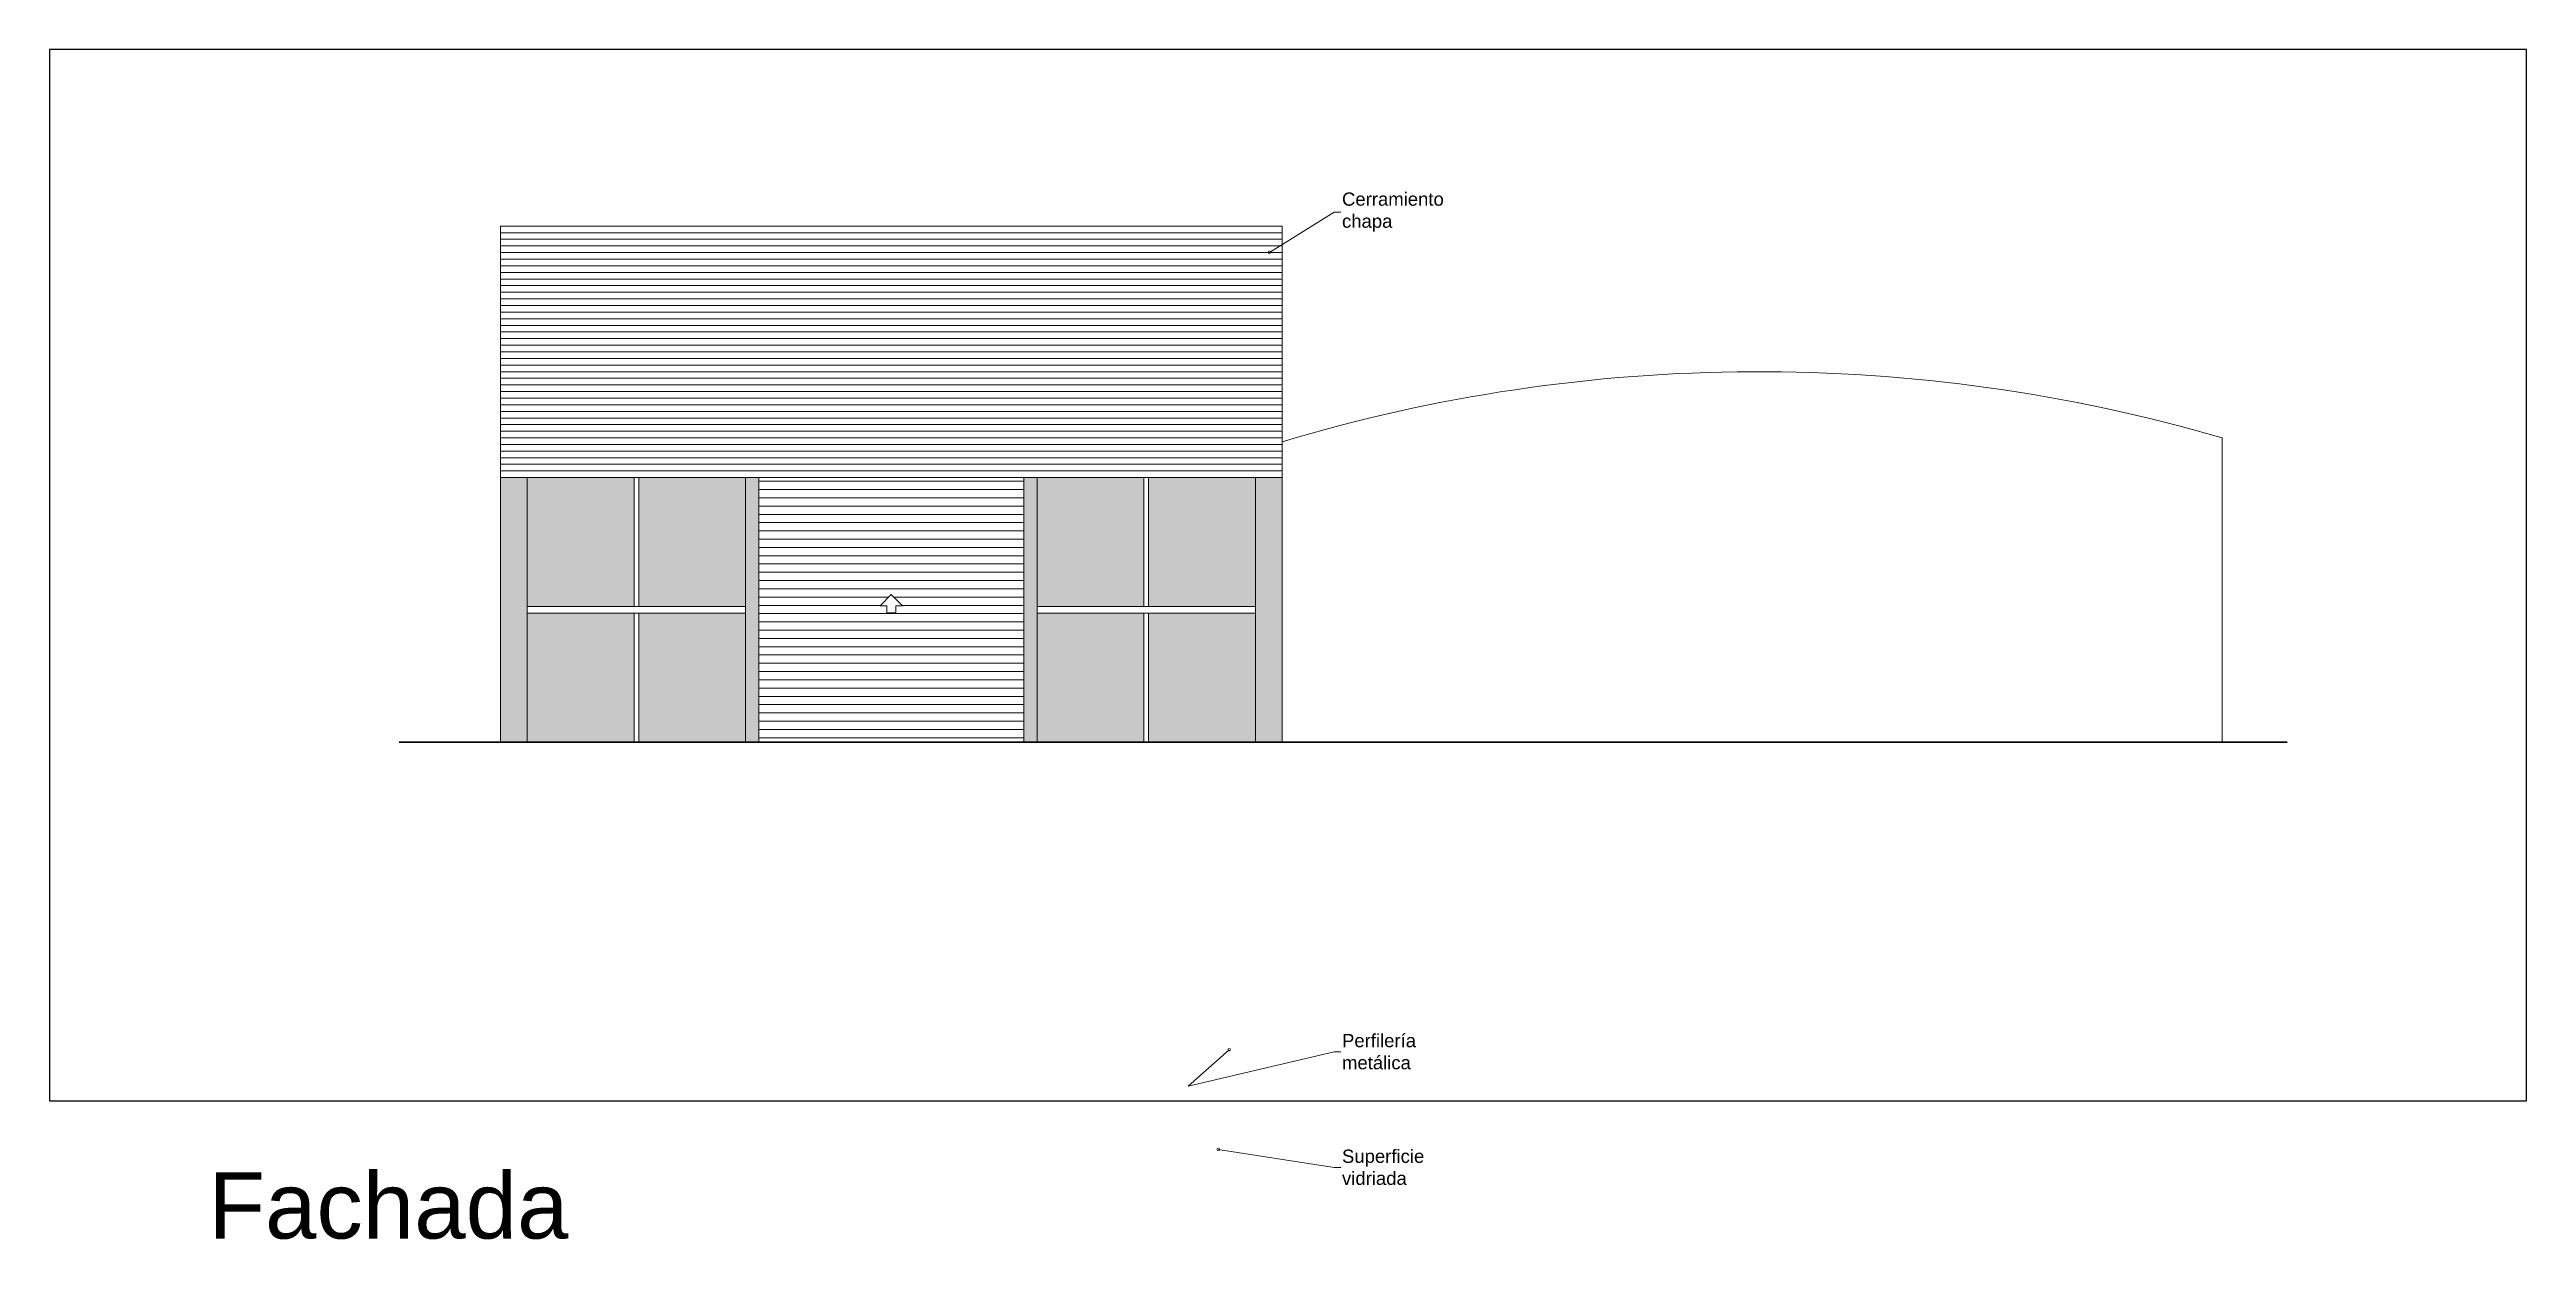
# Model space of a CAD drawing. Header units: millimetres. Extents: x 265 to 853, y -178 to 32.
# Drawn here: x 745.4 to 782.81, y -150.58 to -132.6 of the extents above; entities that cross this region are included whole.
import ezdxf
from ezdxf import colors
from ezdxf.entities.mleader import LeaderData, LeaderLine
from ezdxf.math import Vec2, Vec3

# ---------------------------------------------------------------- set-up
doc = ezdxf.new("R2010")
doc.units = ezdxf.units.MM
doc.header["$LTSCALE"] = 0.1
doc.header["$MEASUREMENT"] = 0
doc.linetypes.add('CONTINUA', pattern=[200, 100, 100])
for name, color, linetype, lineweight in [('00_ARQ_CHAPA', 4, 'CONTINUA', 13), ('00_ARQ_HORMIGON', 2, 'CONTINUA', 20), ('00_ARQ_VIDRIO', 4, 'CONTINUA', 20), ('00_ARQ_VISTA ADELANTE', 1, 'CONTINUA', 30), ('00_ARQ_VISTA ATRAS', 5, 'CONTINUA', 20), ('00_EST_TEXTO', 6, 'Continuous', 9), ('00_EST_Viga_Montante', 5, 'Continuous', 20)]:
    doc.layers.add(name, color=color, linetype=linetype, lineweight=lineweight)
doc.layers.add('00_EST_EXISTENTE', color=8, linetype='Continuous', lineweight=20, transparency=0.5)
doc.layers.add('00_EST_NoImprimir', color=1, linetype='Continuous', plot=False)
doc.styles.add('Arial1_50', font='arial.ttf', dxfattribs={"height": 0.05})
doc.styles.add('Arial20', font='arial.ttf', dxfattribs={"height": 0.2})

msp = doc.modelspace()

# ---------------------------------------------------------------- texts
at = {"layer": '00_EST_TEXTO', "insert": (747.805, -149.568), "char_height": 1, "attachment_point": 1, "style": 'Arial1_50'}
msp.add_mtext_dynamic_manual_height_columns('Fachada', width=15.00094, gutter_width=0.25, heights=[0], dxfattribs=at)

# ---------------------------------------------------------------- blocks, each defined once
blk = doc.blocks.new('_DotSmall')
at = {"color": 0, "linetype": 'ByBlock', "const_width": 0.5}
blk.add_lwpolyline([(-0.0625, 0, 1), (0.0625, 0, 1)], format="xyb", close=True, dxfattribs=at)

# ---------------------------------------------------------------- hatches: boundary and pattern name
at = {"layer": '00_ARQ_HORMIGON', "true_color": 0x9b9897, "transparency": 33554508}
h = msp.add_hatch(color=253, dxfattribs=at)
h.dxf.hatch_style = 1
h.paths.add_polyline_path([(752.216, -139.069), (752.216, -143.069), (752.616, -143.069), (752.616, -139.069)])
h.paths.add_polyline_path([(764.016, -143.069), (764.016, -139.069), (763.616, -139.069), (763.616, -143.069)])
h = msp.add_hatch(color=253, dxfattribs=at)
h.dxf.hatch_style = 1
h.paths.add_polyline_path([(756.116, -139.069), (755.916, -139.069), (755.916, -143.069), (756.116, -143.069)])
h.paths.add_polyline_path([(760.316, -139.069), (760.116, -139.069), (760.116, -143.069), (760.316, -143.069)])
at = {"layer": '00_ARQ_VIDRIO', "true_color": 0x91f2ed, "transparency": 33554470}
h = msp.add_hatch(color=121, dxfattribs=at)
h.dxf.hatch_style = 1
h.paths.add_polyline_path([(754.231, -139.069), (752.616, -139.069), (752.616, -141.019), (754.231, -141.019)])
h.paths.add_polyline_path([(754.231, -141.119), (752.616, -141.119), (752.616, -143.069), (754.231, -143.069)])
h.paths.add_polyline_path([(755.916, -141.119), (754.301, -141.119), (754.301, -143.069), (755.916, -143.069)])
h.paths.add_polyline_path([(755.916, -139.069), (754.301, -139.069), (754.301, -141.019), (755.916, -141.019)])
h.paths.add_polyline_path([(761.931, -139.069), (760.316, -139.069), (760.316, -141.019), (761.931, -141.019)])
h.paths.add_polyline_path([(761.931, -141.119), (760.316, -141.119), (760.316, -143.069), (761.931, -143.069)])
h.paths.add_polyline_path([(763.616, -141.119), (762.001, -141.119), (762.001, -143.069), (763.616, -143.069)])
h.paths.add_polyline_path([(763.616, -139.069), (762.001, -139.069), (762.001, -141.019), (763.616, -141.019)])
at = {"layer": '00_ARQ_VISTA ATRAS', "true_color": 0x9b9897, "transparency": 33554559}
h = msp.add_hatch(dxfattribs=at)
h.set_pattern_fill('ANSI31', color=253, angle=135)
h.paths.add_polyline_path([(756.116, -143.069), (760.116, -143.069), (760.116, -139.069), (756.116, -139.069)])
h.paths.add_polyline_path([(757.946, -141.008), (758.116, -140.834), (758.286, -141.008), (758.186, -141.008), (758.186, -141.113), (758.046, -141.113), (758.046, -141.008)], flags=16)

# ---------------------------------------------------------------- linework, layer by layer
at = {"layer": '00_ARQ_CHAPA'}
for p, q in [((764.016, -135.369), (752.216, -135.369)), ((764.016, -135.469), (752.216, -135.469)), ((764.016, -135.569), (752.216, -135.569)), ((764.016, -135.669), (752.216, -135.669)), ((764.016, -135.769), (752.216, -135.769)), ((764.016, -135.869), (752.216, -135.869)), ((764.016, -135.969), (752.216, -135.969)), ((764.016, -136.069), (752.216, -136.069)), ((764.016, -136.169), (752.216, -136.169)), ((764.016, -136.269), (752.216, -136.269)), ((764.016, -136.369), (752.216, -136.369)), ((764.016, -136.469), (752.216, -136.469)), ((764.016, -136.569), (752.216, -136.569)), ((764.016, -136.669), (752.216, -136.669)), ((764.016, -136.769), (752.216, -136.769)), ((764.016, -136.869), (752.216, -136.869)), ((764.016, -136.969), (752.216, -136.969)), ((764.016, -137.069), (752.216, -137.069)), ((764.016, -137.169), (752.216, -137.169)), ((764.016, -137.269), (752.216, -137.269)), ((764.016, -137.369), (752.216, -137.369)), ((764.016, -137.469), (752.216, -137.469)), ((764.016, -137.569), (752.216, -137.569)), ((764.016, -137.669), (752.216, -137.669)), ((764.016, -137.769), (752.216, -137.769)), ((764.016, -137.869), (752.216, -137.869)), ((764.016, -137.969), (752.216, -137.969)), ((764.016, -138.069), (752.216, -138.069)), ((764.016, -138.169), (752.216, -138.169)), ((764.016, -138.269), (752.216, -138.269)), ((764.016, -138.369), (752.216, -138.369)), ((764.016, -138.469), (752.216, -138.469)), ((764.016, -138.569), (752.216, -138.569)), ((764.016, -138.669), (752.216, -138.669)), ((764.016, -138.769), (752.216, -138.769)), ((764.016, -138.869), (752.216, -138.869)), ((764.016, -138.969), (752.216, -138.969))]:
    msp.add_line(p, q, dxfattribs=at)
at = {"layer": '00_ARQ_VISTA ADELANTE'}
msp.add_line((750.682, -143.069), (779.195, -143.069), dxfattribs=at)
at = {"layer": '00_ARQ_VISTA ATRAS'}
for p, q in [((752.216, -135.269), (764.016, -135.269)), ((752.216, -137.269), (752.216, -135.269)), ((764.016, -137.269), (764.016, -135.269)), ((752.216, -143.069), (752.216, -137.04)), ((752.616, -137.269), (763.616, -137.269)), ((764.016, -143.069), (764.016, -137.04)), ((764.016, -139.069), (752.216, -139.069)), ((752.616, -139.069), (752.616, -143.069)), ((754.231, -139.069), (754.231, -141.019)), ((754.301, -139.069), (754.301, -141.019)), ((755.916, -139.069), (755.916, -143.069)), ((756.116, -139.069), (756.116, -143.069)), ((756.116, -139.069), (760.116, -139.069)), ((760.116, -139.069), (760.116, -143.069)), ((760.316, -139.069), (760.316, -143.069)), ((761.931, -139.069), (761.931, -141.019)), ((762.001, -139.069), (762.001, -141.019)), ((763.616, -139.069), (763.616, -143.069)), ((758.116, -140.834), (757.946, -141.008)), ((757.946, -141.008), (758.046, -141.008)), ((758.046, -141.008), (758.046, -141.113)), ((758.116, -140.834), (758.286, -141.008)), ((758.186, -141.008), (758.186, -141.113)), ((758.186, -141.008), (758.286, -141.008)), ((752.616, -141.019), (755.916, -141.019)), ((752.616, -141.119), (755.916, -141.119)), ((754.231, -141.119), (754.231, -143.069)), ((754.301, -141.119), (754.301, -143.069)), ((758.046, -141.113), (758.186, -141.113)), ((760.316, -141.019), (763.616, -141.019)), ((760.316, -141.119), (763.616, -141.119)), ((761.931, -141.119), (761.931, -143.069)), ((762.001, -141.119), (762.001, -143.069))]:
    msp.add_line(p, q, dxfattribs=at)
at = {"layer": '00_EST_EXISTENTE'}
msp.add_line((778.216, -143.069), (778.216, -138.469), dxfattribs=at)
msp.add_arc((771.216, -162.469), 25, 73.7398, 106.7383, dxfattribs=at)
at = {"layer": '00_EST_NoImprimir'}
msp.add_lwpolyline([(745.404, -148.488), (782.809, -148.488), (782.809, -132.601), (745.404, -132.601)], close=True, dxfattribs=at)
at = {"layer": '00_EST_Viga_Montante'}
msp.add_line((764.016, -136.43), (764.016, -137.04), dxfattribs=at)

msp.set_redraw_order([(e.dxf.handle, doc.entitydb.next_handle()) for e in msp.query("TEXT MTEXT ATTDEF DIMENSION ARC_DIMENSION")])  # texts and dimensions are drawn at this point

# ---------------------------------------------------------------- leaders
at = {"layer": '00_EST_TEXTO'}
ml = msp.add_multileader_mtext('Standard', dxfattribs=at)
ml.set_content('Cerramiento\\Pchapa', color=2, style='Arial20')
ml.set_leader_properties(color=256, linetype='ByLayer', lineweight=-1)
ml.set_arrow_properties(name='DOTSMALL')
ml.build(insert=Vec2(0, 0))
ml.multileader.update_dxf_attribs({"text_left_attachment_type": 2, "text_right_attachment_type": 2, "dogleg_length": 0.1, "arrow_head_size": 0.08})
ctx = ml.context
ctx.base_point, ctx.char_height, ctx.arrow_head_size, ctx.landing_gap_size, ctx.plane_origin = Vec3(764.902, -135.057), 0.2, 0.08, 0.02, Vec3(763.825, -135.666)
ctx.left_attachment, ctx.right_attachment = 2, 2
notes = []
notes.append((ctx, [(0, (1, 1, 0), (764.802, -135.057), (1, 0), 0.1, [(0, [(763.825, -135.666)], 0, [])])]))
ctx.mtext.insert, ctx.mtext.flow_direction = Vec3(764.922, -134.761), 5
ml = msp.add_multileader_mtext('Standard', dxfattribs=at)
ml.set_content('Perfilería\\Pmetálica', color=2, style='Arial20')
ml.set_leader_properties(color=256, linetype='ByLayer', lineweight=-1)
ml.set_arrow_properties(name='DOTSMALL')
ml.build(insert=Vec2(0, 0))
ml.multileader.update_dxf_attribs({"text_left_attachment_type": 2, "text_right_attachment_type": 2, "dogleg_length": 0.1, "arrow_head_size": 0.08})
ctx = ml.context
ctx.base_point, ctx.char_height, ctx.arrow_head_size, ctx.landing_gap_size, ctx.plane_origin = Vec3(764.902, -147.747), 0.2, 0.08, 0.02, Vec3(763.825, -148.356)
ctx.left_attachment, ctx.right_attachment = 2, 2
notes.append((ctx, [(0, (1, 1, 0), (764.802, -147.747), (1, 0), 0.1, [(1, [(763.218, -147.715), (762.599, -148.263)], 0, [])])]))
ctx.mtext.insert, ctx.mtext.flow_direction = Vec3(764.922, -147.477), 5
ml = msp.add_multileader_mtext('Standard', dxfattribs=at)
ml.set_content('Superficie\\Pvidriada', color=2, style='Arial20')
ml.set_leader_properties(color=256, linetype='ByLayer', lineweight=-1)
ml.set_arrow_properties(name='DOTSMALL')
ml.build(insert=Vec2(0, 0))
ml.multileader.update_dxf_attribs({"text_left_attachment_type": 2, "text_right_attachment_type": 2, "dogleg_length": 0.1, "arrow_head_size": 0.08})
ctx = ml.context
ctx.base_point, ctx.char_height, ctx.arrow_head_size, ctx.landing_gap_size, ctx.plane_origin = Vec3(764.902, -149.494), 0.2, 0.08, 0.02, Vec3(763.825, -150.102)
ctx.left_attachment, ctx.right_attachment = 2, 2
notes.append((ctx, [(0, (1, 1, 0), (764.802, -149.494), (1, 0), 0.1, [(0, [(763.054, -149.222)], 0, [])])]))
ctx.mtext.insert, ctx.mtext.flow_direction = Vec3(764.922, -149.224), 5
for ctx, leaders in notes:
    for number, flags, end, landing, length, lines in leaders:
        leader = LeaderData()
        leader.index, (leader.has_last_leader_line, leader.has_dogleg_vector, leader.attachment_direction) = number, flags
        leader.last_leader_point, leader.dogleg_vector, leader.dogleg_length = Vec3(end), Vec3(landing), length
        for number, points, colour, breaks in lines:
            line = LeaderLine()
            line.index, line.vertices, line.color, line.breaks = number, Vec3.list(points), colors.encode_raw_color(colour), breaks
            leader.lines.append(line)
        ctx.leaders.append(leader)

doc.saveas('drawing.dxf')
